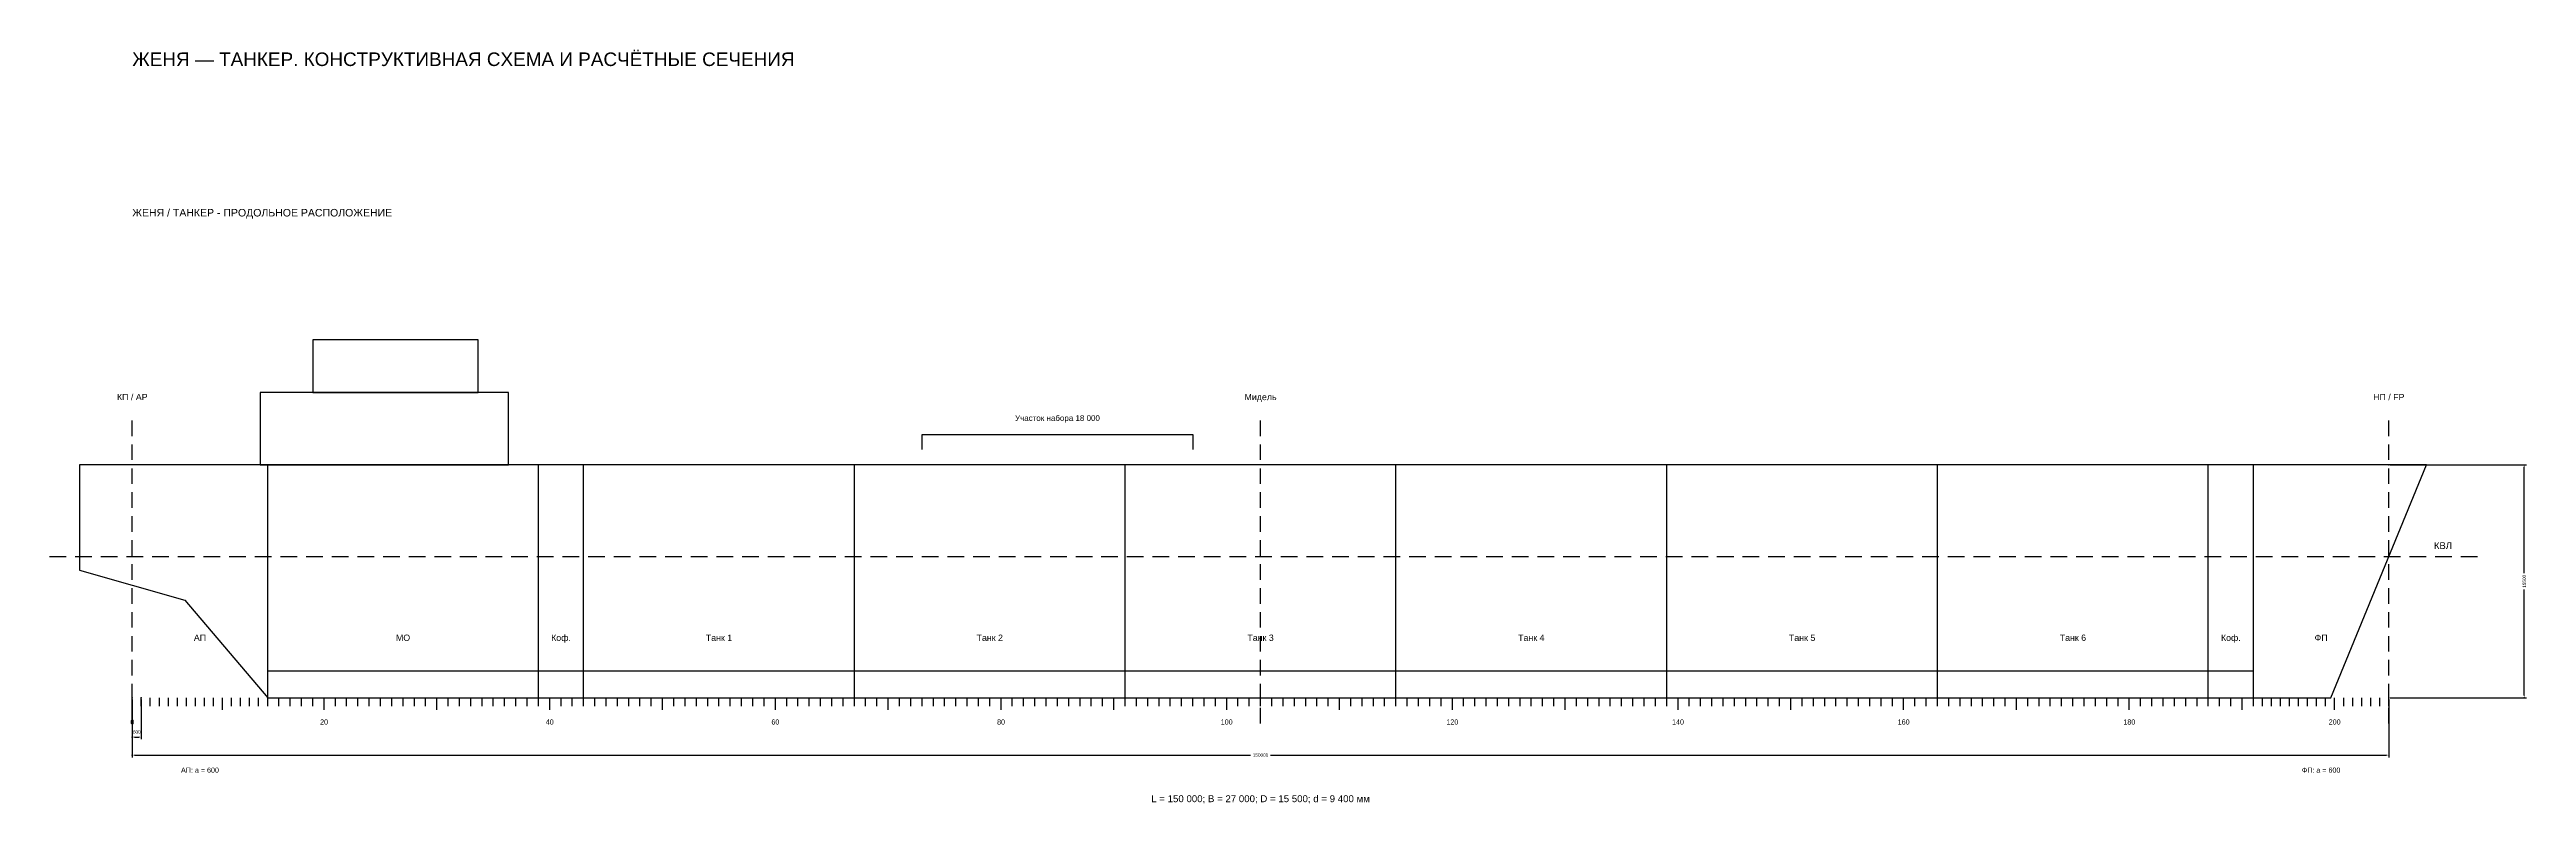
# Model space of a CAD drawing. Header units: millimetres. Extents: x -5500 to 159150, y -17410 to 188095.
# Drawn here: x -5500 to 159150, y 137984 to 188095 of the extents above; entities that cross this region are included whole.
import ezdxf
from ezdxf.enums import TextEntityAlignment as Align

# ---------------------------------------------------------------- set-up
doc = ezdxf.new("R2010")
doc.units = ezdxf.units.MM
for name, color, linetype in [('ARR_0', 7, 'Continuous'), ('ARR_BOUNDARY', 1, 'Continuous'), ('ARR_CENTER', 3, 'Continuous'), ('ARR_Defpoints', 7, 'Continuous'), ('ARR_HULL', 7, 'Continuous'), ('ARR_NOTE', 7, 'Continuous'), ('ARR_SECONDARY', 4, 'Continuous'), ('ARR_WATER', 5, 'Continuous')]:
    doc.layers.add(name, color=color, linetype=linetype)
doc.layers.add('TEXT', color=7, linetype='Continuous', lineweight=18)
doc.styles.add('RU', font='arial.ttf')
doc.styles.add('unicode', font='arial.ttf')

msp = doc.modelspace()

# ---------------------------------------------------------------- texts
at = {"layer": 'ARR_0', "color": 7, "style": 'unicode'}
msp.add_text('15500', height=220, rotation=90, dxfattribs=at).set_placement((159000, 152750), align=Align.MIDDLE_CENTER)
for s, p in [('600', (300, 142740)), ('150000', (75000, 141200))]:
    msp.add_text(s, height=220, dxfattribs=at).set_placement(p, align=Align.MIDDLE_CENTER)
at = {"layer": 'ARR_NOTE', "style": 'unicode'}
for s, height, p in [('ЖЕНЯ / ТАНКЕР - ПРОДОЛЬНОЕ РАСПОЛОЖЕНИЕ', 500, (0, 177000)), ('КВЛ', 450, (153000, 154900))]:
    msp.add_text(s, height=height, dxfattribs=at).set_placement(p)
for s, height, p in [('КП / AP', 420, (0, 165000)), ('Мидель', 420, (75000, 165000)), ('НП / FP', 420, (150000, 165000)), ('Участок набора 18 000', 380, (61500, 163600)), ('АП', 420, (4500, 149000)), ('МО', 420, (18000, 149000)), ('Коф.', 420, (28500, 149000)), ('Танк 1', 420, (39000, 149000)), ('Танк 2', 420, (57000, 149000)), ('Танк 3', 420, (75000, 149000)), ('Танк 4', 420, (93000, 149000)), ('Танк 5', 420, (111000, 149000)), ('Танк 6', 420, (129000, 149000)), ('Коф.', 420, (139500, 149000)), ('ФП', 420, (145500, 149000)), ('0', 340, (0, 143400)), ('20', 340, (12750, 143400)), ('40', 340, (27750, 143400)), ('60', 340, (42750, 143400)), ('80', 340, (57750, 143400)), ('100', 340, (72750, 143400)), ('120', 340, (87750, 143400)), ('140', 340, (102750, 143400)), ('160', 340, (117750, 143400)), ('180', 340, (132750, 143400)), ('200', 340, (146400, 143400)), ('АП: a = 600', 340, (4500, 140200)), ('ФП: a = 600', 340, (145500, 140200)), ('L = 150 000; B = 27 000; D = 15 500; d = 9 400 мм', 460, (75000, 138300))]:
    msp.add_text(s, height=height, dxfattribs=at).set_placement(p, align=Align.MIDDLE_CENTER)
at = {"layer": 'TEXT', "style": 'RU'}
msp.add_text('ЖЕНЯ — ТАНКЕР. КОНСТРУКТИВНАЯ СХЕМА И РАСЧЁТНЫЕ СЕЧЕНИЯ', height=900, dxfattribs=at).set_placement((0, 187000))

# ---------------------------------------------------------------- linework, layer by layer
at = {"layer": 'ARR_0', "color": 2}
for p, q in [((150100, 160500), (159150, 160500)), ((159000, 153300), (159000, 160350)), ((159000, 145150), (159000, 152200)), ((0, 144900), (0, 142250)), ((0, 144900), (0, 141050)), ((600, 144900), (600, 142250)), ((150000, 144900), (150000, 141050)), ((150100, 145000), (159150, 145000)), ((150, 142400), (450, 142400)), ((150, 141200), (74340, 141200)), ((75660, 141200), (149850, 141200))]:
    msp.add_line(p, q, dxfattribs=at)
at = {"layer": 'ARR_0', "color": 0, "linetype": 'ByBlock'}
for points in [[(158975, 160350), (159000, 160500), (159025, 160350)], [(159025, 145150), (159000, 145000), (158975, 145150)], [(150, 142375), (0, 142400), (150, 142425)], [(450, 142425), (600, 142400), (450, 142375)], [(150, 141175), (0, 141200), (150, 141225)], [(149850, 141225), (150000, 141200), (149850, 141175)]]:
    msp.add_solid(points, dxfattribs=at)
at = {"layer": 'ARR_BOUNDARY'}
for p, q in [((9000, 145000), (9000, 160500)), ((27000, 145000), (27000, 160500)), ((30000, 145000), (30000, 160500)), ((48000, 145000), (48000, 160500)), ((66000, 145000), (66000, 160500)), ((84000, 145000), (84000, 160500)), ((102000, 145000), (102000, 160500)), ((120000, 145000), (120000, 160500)), ((138000, 145000), (138000, 160500)), ((141000, 145000), (141000, 160500)), ((9000, 146800), (141000, 146800))]:
    msp.add_line(p, q, dxfattribs=at)
at = {"layer": 'ARR_CENTER'}
for p, q in [((0, 162408), (0, 163443)), ((75000, 162408), (75000, 163443)), ((150000, 162408), (150000, 163443)), ((0, 160815), (0, 161850)), ((75000, 160815), (75000, 161850)), ((150000, 160815), (150000, 161850)), ((0, 159223), (0, 160258)), ((75000, 159223), (75000, 160258)), ((150000, 159223), (150000, 160258)), ((0, 157631), (0, 158666)), ((75000, 157631), (75000, 158666)), ((150000, 157631), (150000, 158666)), ((0, 156038), (0, 157073)), ((75000, 156038), (75000, 157073)), ((150000, 156038), (150000, 157073)), ((0, 154446), (0, 155481)), ((75000, 154446), (75000, 155481)), ((150000, 154446), (150000, 155481)), ((0, 152854), (0, 153889)), ((75000, 152854), (75000, 153889)), ((150000, 152854), (150000, 153889)), ((0, 151262), (0, 152297)), ((75000, 151262), (75000, 152297)), ((150000, 151262), (150000, 152297)), ((0, 149669), (0, 150704)), ((75000, 149669), (75000, 150704)), ((150000, 149669), (150000, 150704)), ((0, 148077), (0, 149112)), ((75000, 148077), (75000, 149112)), ((150000, 148077), (150000, 149112)), ((0, 146485), (0, 147520)), ((75000, 146485), (75000, 147520)), ((150000, 146485), (150000, 147520)), ((0, 144892), (0, 145927)), ((75000, 144892), (75000, 145927)), ((150000, 144892), (150000, 145927)), ((0, 143300), (0, 144335)), ((75000, 143300), (75000, 144335)), ((150000, 143300), (150000, 144335))]:
    msp.add_line(p, q, dxfattribs=at)
at = {"layer": 'ARR_Defpoints'}
for p in [(150000, 160500), (0, 145000), (0, 145000), (600, 145000), (150000, 145000), (150000, 145000), (159000, 145000), (0, 142400), (0, 141200)]:
    msp.add_point(p, dxfattribs=at)
at = {"layer": 'ARR_HULL'}
for points in [[(12000, 165300), (23000, 165300), (23000, 168800), (12000, 168800)], [(8500, 160500), (25000, 160500), (25000, 165300), (8500, 165300)], [(-3500, 160500), (-3500, 153500), (3500, 151500), (9000, 145000), (146148, 145000), (152500, 160500)]]:
    msp.add_lwpolyline(points, close=True, dxfattribs=at)
at = {"layer": 'ARR_NOTE'}
msp.add_lwpolyline([(52500, 161500), (52500, 162500), (70500, 162500), (70500, 161500)], dxfattribs=at)
at = {"layer": 'ARR_SECONDARY'}
for p, q in [((0, 144200), (0, 145000)), ((600, 144450), (600, 145000)), ((1200, 144450), (1200, 145000)), ((1800, 144450), (1800, 145000)), ((2400, 144450), (2400, 145000)), ((3000, 144450), (3000, 145000)), ((3600, 144450), (3600, 145000)), ((4200, 144450), (4200, 145000)), ((4800, 144450), (4800, 145000)), ((5400, 144450), (5400, 145000)), ((6000, 144200), (6000, 145000)), ((6600, 144450), (6600, 145000)), ((7200, 144450), (7200, 145000)), ((7800, 144450), (7800, 145000)), ((8400, 144450), (8400, 145000)), ((9000, 144450), (9000, 145000)), ((9750, 144450), (9750, 145000)), ((10500, 144450), (10500, 145000)), ((11250, 144450), (11250, 145000)), ((12000, 144450), (12000, 145000)), ((12750, 144200), (12750, 145000)), ((13500, 144450), (13500, 145000)), ((14250, 144450), (14250, 145000)), ((15000, 144450), (15000, 145000)), ((15750, 144450), (15750, 145000)), ((16500, 144450), (16500, 145000)), ((17250, 144450), (17250, 145000)), ((18000, 144450), (18000, 145000)), ((18750, 144450), (18750, 145000)), ((19500, 144450), (19500, 145000)), ((20250, 144200), (20250, 145000)), ((21000, 144450), (21000, 145000)), ((21750, 144450), (21750, 145000)), ((22500, 144450), (22500, 145000)), ((23250, 144450), (23250, 145000)), ((24000, 144450), (24000, 145000)), ((24750, 144450), (24750, 145000)), ((25500, 144450), (25500, 145000)), ((26250, 144450), (26250, 145000)), ((27000, 144450), (27000, 145000)), ((27750, 144200), (27750, 145000)), ((28500, 144450), (28500, 145000)), ((29250, 144450), (29250, 145000)), ((30000, 144450), (30000, 145000)), ((30750, 144450), (30750, 145000)), ((31500, 144450), (31500, 145000)), ((32250, 144450), (32250, 145000)), ((33000, 144450), (33000, 145000)), ((33750, 144450), (33750, 145000)), ((34500, 144450), (34500, 145000)), ((35250, 144200), (35250, 145000)), ((36000, 144450), (36000, 145000)), ((36750, 144450), (36750, 145000)), ((37500, 144450), (37500, 145000)), ((38250, 144450), (38250, 145000)), ((39000, 144450), (39000, 145000)), ((39750, 144450), (39750, 145000)), ((40500, 144450), (40500, 145000)), ((41250, 144450), (41250, 145000)), ((42000, 144450), (42000, 145000)), ((42750, 144200), (42750, 145000)), ((43500, 144450), (43500, 145000)), ((44250, 144450), (44250, 145000)), ((45000, 144450), (45000, 145000)), ((45750, 144450), (45750, 145000)), ((46500, 144450), (46500, 145000)), ((47250, 144450), (47250, 145000)), ((48000, 144450), (48000, 145000)), ((48750, 144450), (48750, 145000)), ((49500, 144450), (49500, 145000)), ((50250, 144200), (50250, 145000)), ((51000, 144450), (51000, 145000)), ((51750, 144450), (51750, 145000)), ((52500, 144450), (52500, 145000)), ((53250, 144450), (53250, 145000)), ((54000, 144450), (54000, 145000)), ((54750, 144450), (54750, 145000)), ((55500, 144450), (55500, 145000)), ((56250, 144450), (56250, 145000)), ((57000, 144450), (57000, 145000)), ((57750, 144200), (57750, 145000)), ((58500, 144450), (58500, 145000)), ((59250, 144450), (59250, 145000)), ((60000, 144450), (60000, 145000)), ((60750, 144450), (60750, 145000)), ((61500, 144450), (61500, 145000)), ((62250, 144450), (62250, 145000)), ((63000, 144450), (63000, 145000)), ((63750, 144450), (63750, 145000)), ((64500, 144450), (64500, 145000)), ((65250, 144200), (65250, 145000)), ((66000, 144450), (66000, 145000)), ((66750, 144450), (66750, 145000)), ((67500, 144450), (67500, 145000)), ((68250, 144450), (68250, 145000)), ((69000, 144450), (69000, 145000)), ((69750, 144450), (69750, 145000)), ((70500, 144450), (70500, 145000)), ((71250, 144450), (71250, 145000)), ((72000, 144450), (72000, 145000)), ((72750, 144200), (72750, 145000)), ((73500, 144450), (73500, 145000)), ((74250, 144450), (74250, 145000)), ((75000, 144450), (75000, 145000)), ((75750, 144450), (75750, 145000)), ((76500, 144450), (76500, 145000)), ((77250, 144450), (77250, 145000)), ((78000, 144450), (78000, 145000)), ((78750, 144450), (78750, 145000)), ((79500, 144450), (79500, 145000)), ((80250, 144200), (80250, 145000)), ((81000, 144450), (81000, 145000)), ((81750, 144450), (81750, 145000)), ((82500, 144450), (82500, 145000)), ((83250, 144450), (83250, 145000)), ((84000, 144450), (84000, 145000)), ((84750, 144450), (84750, 145000)), ((85500, 144450), (85500, 145000)), ((86250, 144450), (86250, 145000)), ((87000, 144450), (87000, 145000)), ((87750, 144200), (87750, 145000)), ((88500, 144450), (88500, 145000)), ((89250, 144450), (89250, 145000)), ((90000, 144450), (90000, 145000)), ((90750, 144450), (90750, 145000)), ((91500, 144450), (91500, 145000)), ((92250, 144450), (92250, 145000)), ((93000, 144450), (93000, 145000)), ((93750, 144450), (93750, 145000)), ((94500, 144450), (94500, 145000)), ((95250, 144200), (95250, 145000)), ((96000, 144450), (96000, 145000)), ((96750, 144450), (96750, 145000)), ((97500, 144450), (97500, 145000)), ((98250, 144450), (98250, 145000)), ((99000, 144450), (99000, 145000)), ((99750, 144450), (99750, 145000)), ((100500, 144450), (100500, 145000)), ((101250, 144450), (101250, 145000)), ((102000, 144450), (102000, 145000)), ((102750, 144200), (102750, 145000)), ((103500, 144450), (103500, 145000)), ((104250, 144450), (104250, 145000)), ((105000, 144450), (105000, 145000)), ((105750, 144450), (105750, 145000)), ((106500, 144450), (106500, 145000)), ((107250, 144450), (107250, 145000)), ((108000, 144450), (108000, 145000)), ((108750, 144450), (108750, 145000)), ((109500, 144450), (109500, 145000)), ((110250, 144200), (110250, 145000)), ((111000, 144450), (111000, 145000)), ((111750, 144450), (111750, 145000)), ((112500, 144450), (112500, 145000)), ((113250, 144450), (113250, 145000)), ((114000, 144450), (114000, 145000)), ((114750, 144450), (114750, 145000)), ((115500, 144450), (115500, 145000)), ((116250, 144450), (116250, 145000)), ((117000, 144450), (117000, 145000)), ((117750, 144200), (117750, 145000)), ((118500, 144450), (118500, 145000)), ((119250, 144450), (119250, 145000)), ((120000, 144450), (120000, 145000)), ((120750, 144450), (120750, 145000)), ((121500, 144450), (121500, 145000)), ((122250, 144450), (122250, 145000)), ((123000, 144450), (123000, 145000)), ((123750, 144450), (123750, 145000)), ((124500, 144450), (124500, 145000)), ((125250, 144200), (125250, 145000)), ((126000, 144450), (126000, 145000)), ((126750, 144450), (126750, 145000)), ((127500, 144450), (127500, 145000)), ((128250, 144450), (128250, 145000)), ((129000, 144450), (129000, 145000)), ((129750, 144450), (129750, 145000)), ((130500, 144450), (130500, 145000)), ((131250, 144450), (131250, 145000)), ((132000, 144450), (132000, 145000)), ((132750, 144200), (132750, 145000)), ((133500, 144450), (133500, 145000)), ((134250, 144450), (134250, 145000)), ((135000, 144450), (135000, 145000)), ((135750, 144450), (135750, 145000)), ((136500, 144450), (136500, 145000)), ((137250, 144450), (137250, 145000)), ((138000, 144450), (138000, 145000)), ((138750, 144450), (138750, 145000)), ((139500, 144450), (139500, 145000)), ((140250, 144200), (140250, 145000)), ((141000, 144450), (141000, 145000)), ((141600, 144450), (141600, 145000)), ((142200, 144450), (142200, 145000)), ((142800, 144450), (142800, 145000)), ((143400, 144450), (143400, 145000)), ((144000, 144450), (144000, 145000)), ((144600, 144450), (144600, 145000)), ((145200, 144450), (145200, 145000)), ((145800, 144450), (145800, 145000)), ((146400, 144200), (146400, 145000)), ((147000, 144450), (147000, 145000)), ((147600, 144450), (147600, 145000)), ((148200, 144450), (148200, 145000)), ((148800, 144450), (148800, 145000)), ((149400, 144450), (149400, 145000)), ((150000, 144450), (150000, 145000))]:
    msp.add_line(p, q, dxfattribs=at)
at = {"layer": 'ARR_WATER'}
for p, q in [((-5500, 154400), (-4392, 154400)), ((-3795, 154400), (-2686, 154400)), ((-2089, 154400), (-981, 154400)), ((-384, 154400), (724, 154400)), ((1321, 154400), (2429, 154400)), ((3026, 154400), (4135, 154400)), ((4732, 154400), (5840, 154400)), ((6437, 154400), (7545, 154400)), ((8142, 154400), (9251, 154400)), ((9847, 154400), (10956, 154400)), ((11553, 154400), (12661, 154400)), ((13258, 154400), (14366, 154400)), ((14963, 154400), (16072, 154400)), ((16668, 154400), (17777, 154400)), ((18374, 154400), (19482, 154400)), ((20079, 154400), (21187, 154400)), ((21784, 154400), (22893, 154400)), ((23489, 154400), (24598, 154400)), ((25195, 154400), (26303, 154400)), ((26900, 154400), (28008, 154400)), ((28605, 154400), (29714, 154400)), ((30311, 154400), (31419, 154400)), ((32016, 154400), (33124, 154400)), ((33721, 154400), (34829, 154400)), ((35426, 154400), (36535, 154400)), ((37132, 154400), (38240, 154400)), ((38837, 154400), (39945, 154400)), ((40542, 154400), (41651, 154400)), ((42247, 154400), (43356, 154400)), ((43953, 154400), (45061, 154400)), ((45658, 154400), (46766, 154400)), ((47363, 154400), (48472, 154400)), ((49068, 154400), (50177, 154400)), ((50774, 154400), (51882, 154400)), ((52479, 154400), (53587, 154400)), ((54184, 154400), (55293, 154400)), ((55889, 154400), (56998, 154400)), ((57595, 154400), (58703, 154400)), ((59300, 154400), (60408, 154400)), ((61005, 154400), (62114, 154400)), ((62711, 154400), (63819, 154400)), ((64416, 154400), (65524, 154400)), ((66121, 154400), (67229, 154400)), ((67826, 154400), (68935, 154400)), ((69532, 154400), (70640, 154400)), ((71237, 154400), (72345, 154400)), ((72942, 154400), (74051, 154400)), ((74647, 154400), (75756, 154400)), ((76353, 154400), (77461, 154400)), ((78058, 154400), (79166, 154400)), ((79763, 154400), (80872, 154400)), ((81468, 154400), (82577, 154400)), ((83174, 154400), (84282, 154400)), ((84879, 154400), (85987, 154400)), ((86584, 154400), (87693, 154400)), ((88289, 154400), (89398, 154400)), ((89995, 154400), (91103, 154400)), ((91700, 154400), (92808, 154400)), ((93405, 154400), (94514, 154400)), ((95111, 154400), (96219, 154400)), ((96816, 154400), (97924, 154400)), ((98521, 154400), (99629, 154400)), ((100226, 154400), (101335, 154400)), ((101932, 154400), (103040, 154400)), ((103637, 154400), (104745, 154400)), ((105342, 154400), (106451, 154400)), ((107047, 154400), (108156, 154400)), ((108753, 154400), (109861, 154400)), ((110458, 154400), (111566, 154400)), ((112163, 154400), (113272, 154400)), ((113868, 154400), (114977, 154400)), ((115574, 154400), (116682, 154400)), ((117279, 154400), (118387, 154400)), ((118984, 154400), (120093, 154400)), ((120689, 154400), (121798, 154400)), ((122395, 154400), (123503, 154400)), ((124100, 154400), (125208, 154400)), ((125805, 154400), (126914, 154400)), ((127511, 154400), (128619, 154400)), ((129216, 154400), (130324, 154400)), ((130921, 154400), (132029, 154400)), ((132626, 154400), (133735, 154400)), ((134332, 154400), (135440, 154400)), ((136037, 154400), (137145, 154400)), ((137742, 154400), (138851, 154400)), ((139447, 154400), (140556, 154400)), ((141153, 154400), (142261, 154400)), ((142858, 154400), (143966, 154400)), ((144563, 154400), (145672, 154400)), ((146268, 154400), (147377, 154400)), ((147974, 154400), (149082, 154400)), ((149679, 154400), (150787, 154400)), ((151384, 154400), (152493, 154400)), ((153089, 154400), (154198, 154400)), ((154795, 154400), (155903, 154400))]:
    msp.add_line(p, q, dxfattribs=at)

msp.set_redraw_order([(e.dxf.handle, doc.entitydb.next_handle()) for e in msp.query("TEXT MTEXT ATTDEF DIMENSION ARC_DIMENSION")])  # texts and dimensions are drawn at this point

doc.saveas('drawing.dxf')
